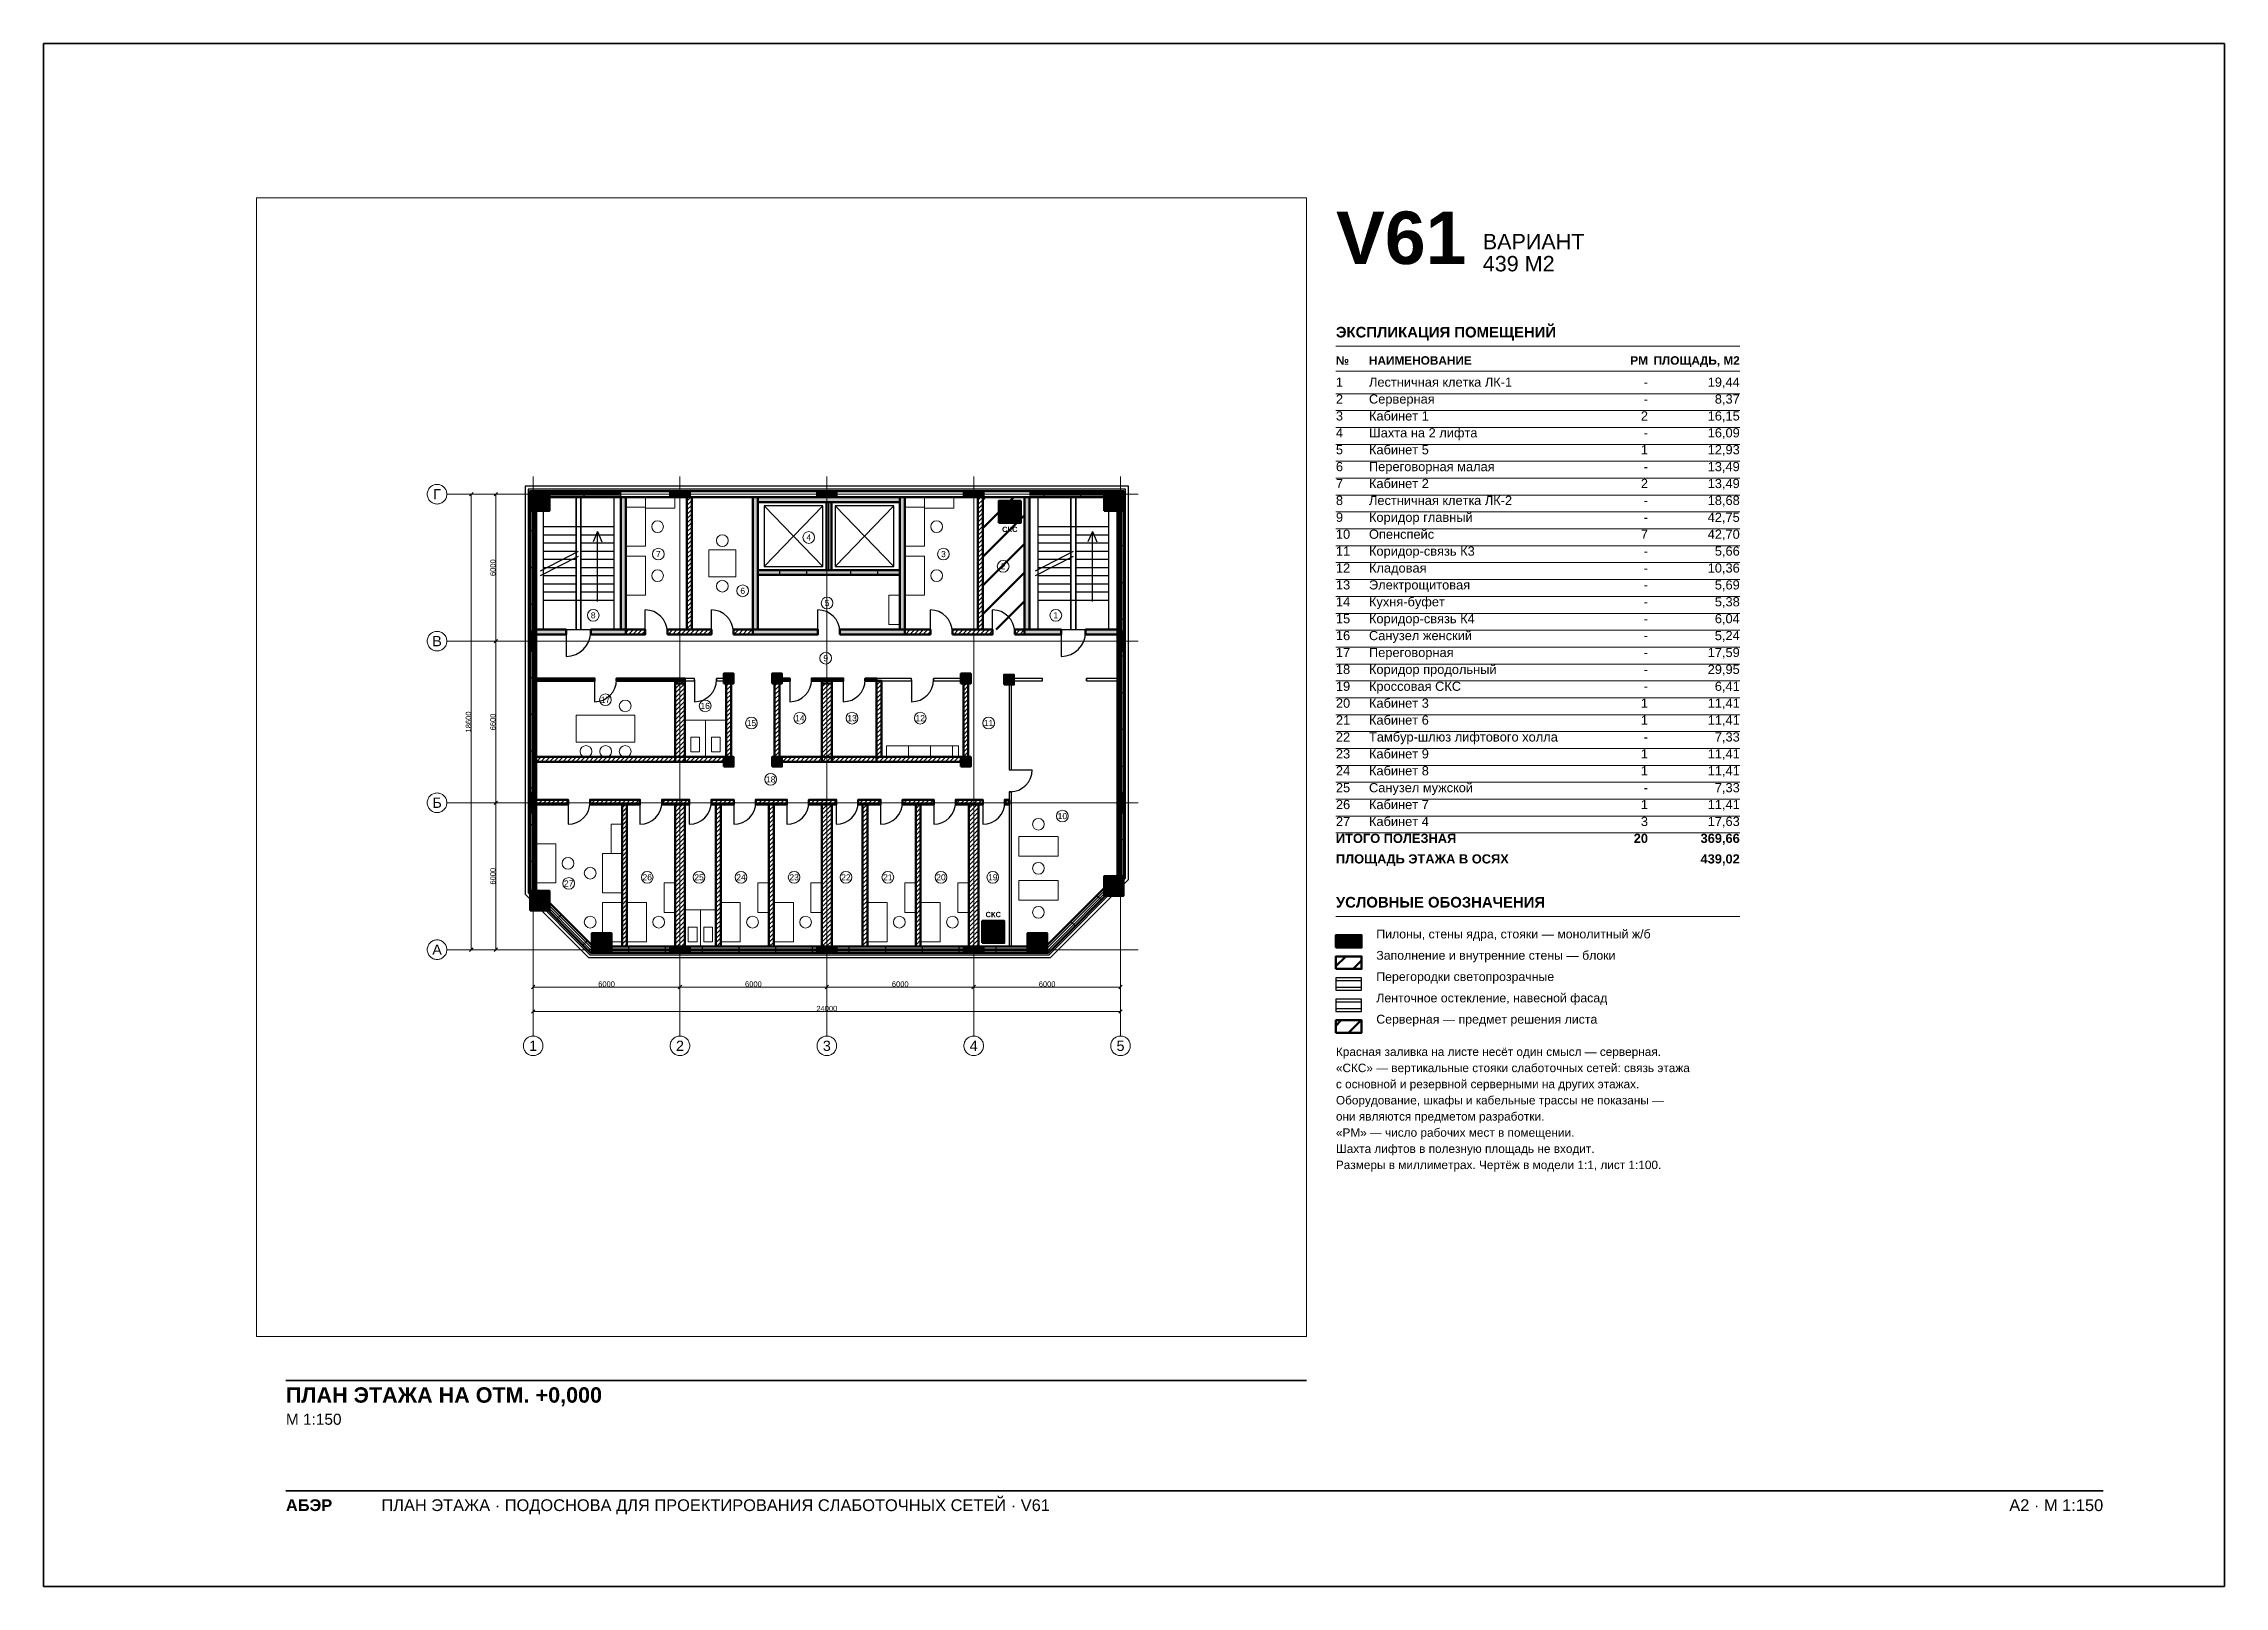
# Paper-space layout 'A2-1-100' of a CAD drawing. Header units: millimetres. Extents: x 0 to 594, y 0 to 420.
# The model-space entities are those that its viewports show. They can reach past a viewport. Long polylines and large blocks are cut down to what shows.
import ezdxf
from ezdxf.enums import TextEntityAlignment as Align

# ---------------------------------------------------------------- set-up
doc = ezdxf.new("R2010")
doc.units = ezdxf.units.MM
doc.linetypes.add('CENTER2', pattern=[2.541, 1.587, -0.318, 0.318, -0.318])
for name, color, linetype, lineweight in [('A-ANNO-LEGEND', 7, 'CONTINUOUS', 18), ('A-ANNO-NOTES', 8, 'CONTINUOUS', 13), ('A-ANNO-ROOM', 7, 'CONTINUOUS', 18), ('A-ANNO-TABLE', 7, 'CONTINUOUS', 18), ('A-DIMS', 8, 'CONTINUOUS', 13), ('A-DOOR', 3, 'CONTINUOUS', 25), ('A-ELEV', 7, 'CONTINUOUS', 25), ('A-FACADE-PANEL', 8, 'CONTINUOUS', 25), ('A-FURN', 8, 'CONTINUOUS', 18), ('A-GLAZ-RIBBON', 5, 'CONTINUOUS', 25), ('A-GRID', 8, 'CENTER2', 13), ('A-HATCH', 9, 'CONTINUOUS', 9), ('A-OUTLINE', 7, 'CONTINUOUS', 50), ('A-SANI', 8, 'CONTINUOUS', 18), ('A-STAIR', 7, 'CONTINUOUS', 25), ('A-TITLE', 7, 'CONTINUOUS', 35), ('A-VIEWPORT', 8, 'CONTINUOUS', 9), ('A-WALL-BLOCK', 9, 'CONTINUOUS', 50), ('A-WALL-GLASS', 4, 'CONTINUOUS', 25), ('A-WALL-RC', 7, 'CONTINUOUS', 50), ('E-SCS-RISER', 1, 'CONTINUOUS', 50), ('E-SERVER-ROOM', 1, 'CONTINUOUS', 50)]:
    doc.layers.add(name, color=color, linetype=linetype, lineweight=lineweight)
doc.styles.add('Arial', font='arial.ttf')
doc.styles.add('Arial-Bold', font='arialbd.ttf')
doc.styles.get("Standard").update_dxf_attribs({"font": 'arial.ttf'})

psp = doc.layouts.new('A2-1-100')

# ---------------------------------------------------------------- texts
at = {"layer": 'A-ANNO-LEGEND'}
for s, height, style, p in [('УСЛОВНЫЕ ОБОЗНАЧЕНИЯ', 2.9, 'Arial-Bold', (352, 184.8)), ('Пилоны, стены ядра, стояки — монолитный ж/б', 2.4, 'Arial', (363, 176.4)), ('Заполнение и внутренние стены — блоки', 2.4, 'Arial', (363, 170.6)), ('Перегородки светопрозрачные', 2.4, 'Arial', (363, 164.8)), ('Ленточное остекление, навесной фасад', 2.4, 'Arial', (363, 159)), ('Серверная — предмет решения листа', 2.4, 'Arial', (363, 153.2))]:
    psp.add_text(s, height=height, dxfattribs=dict(at, style=style)).set_placement(p)
at = {"layer": 'A-ANNO-NOTES', "style": 'Arial'}
for s, p in [('Красная заливка на листе несёт один смысл — серверная.', (352, 144.4)), ('«СКС» — вертикальные стояки слаботочных сетей: связь этажа', (352, 140)), ('с основной и резервной серверными на других этажах.', (352, 135.6)), ('Оборудование, шкафы и кабельные трассы не показаны —', (352, 131.2)), ('они являются предметом разработки.', (352, 126.8)), ('«РМ» — число рабочих мест в помещении.', (352, 122.4)), ('Шахта лифтов в полезную площадь не входит.', (352, 118)), ('Размеры в миллиметрах. Чертёж в модели 1:1, лист 1:100.', (352, 113.6))]:
    psp.add_text(s, height=2.3, dxfattribs=at).set_placement(p)
at = {"layer": 'A-ANNO-TABLE'}
for s, height, style, p in [('ЭКСПЛИКАЦИЯ ПОМЕЩЕНИЙ', 2.9, 'Arial-Bold', (352, 340)), ('№', 2.3, 'Arial-Bold', (352, 332.6)), ('НАИМЕНОВАНИЕ', 2.3, 'Arial-Bold', (361, 332.6)), ('1', 2.5, 'Arial', (352, 326.6)), ('Лестничная клетка ЛК-1', 2.5, 'Arial', (361, 326.6)), ('2', 2.5, 'Arial', (352, 322)), ('Серверная', 2.5, 'Arial', (361, 322)), ('4', 2.5, 'Arial', (352, 312.8)), ('3', 2.5, 'Arial', (352, 317.4)), ('Кабинет 1', 2.5, 'Arial', (361, 317.4)), ('Шахта на 2 лифта', 2.5, 'Arial', (361, 312.8)), ('5', 2.5, 'Arial', (352, 308.2)), ('Кабинет 5', 2.5, 'Arial', (361, 308.2)), ('6', 2.5, 'Arial', (352, 303.6)), ('Переговорная малая', 2.5, 'Arial', (361, 303.6)), ('7', 2.5, 'Arial', (352, 299)), ('Кабинет 2', 2.5, 'Arial', (361, 299)), ('8', 2.5, 'Arial', (352, 294.4)), ('9', 2.5, 'Arial', (352, 289.8)), ('Лестничная клетка ЛК-2', 2.5, 'Arial', (361, 294.4)), ('Коридор главный', 2.5, 'Arial', (361, 289.8)), ('10', 2.5, 'Arial', (352, 285.2)), ('Опенспейс', 2.5, 'Arial', (361, 285.2)), ('11', 2.5, 'Arial', (352, 280.6)), ('Коридор-связь К3', 2.5, 'Arial', (361, 280.6)), ('12', 2.5, 'Arial', (352, 276)), ('13', 2.5, 'Arial', (352, 271.4)), ('Электрощитовая', 2.5, 'Arial', (361, 271.4)), ('Кладовая', 2.5, 'Arial', (361, 276)), ('14', 2.5, 'Arial', (352, 266.8)), ('Кухня-буфет', 2.5, 'Arial', (361, 266.8)), ('15', 2.5, 'Arial', (352, 262.2)), ('Коридор-связь К4', 2.5, 'Arial', (361, 262.2)), ('16', 2.5, 'Arial', (352, 257.6)), ('17', 2.5, 'Arial', (352, 253)), ('Санузел женский', 2.5, 'Arial', (361, 257.6)), ('Переговорная', 2.5, 'Arial', (361, 253)), ('18', 2.5, 'Arial', (352, 248.4)), ('Коридор продольный', 2.5, 'Arial', (361, 248.4)), ('19', 2.5, 'Arial', (352, 243.8)), ('Кроссовая СКС', 2.5, 'Arial', (361, 243.8)), ('20', 2.5, 'Arial', (352, 239.2)), ('Кабинет 3', 2.5, 'Arial', (361, 239.2)), ('21', 2.5, 'Arial', (352, 234.6)), ('22', 2.5, 'Arial', (352, 230)), ('Тамбур-шлюз лифтового холла', 2.5, 'Arial', (361, 230)), ('Кабинет 6', 2.5, 'Arial', (361, 234.6)), ('23', 2.5, 'Arial', (352, 225.4)), ('Кабинет 9', 2.5, 'Arial', (361, 225.4)), ('24', 2.5, 'Arial', (352, 220.8)), ('Кабинет 8', 2.5, 'Arial', (361, 220.8)), ('25', 2.5, 'Arial', (352, 216.2)), ('26', 2.5, 'Arial', (352, 211.6)), ('Санузел мужской', 2.5, 'Arial', (361, 216.2)), ('Кабинет 7', 2.5, 'Arial', (361, 211.6)), ('27', 2.5, 'Arial', (352, 207)), ('Кабинет 4', 2.5, 'Arial', (361, 207)), ('ИТОГО ПОЛЕЗНАЯ', 2.5, 'Arial-Bold', (352, 202.4)), ('ПЛОЩАДЬ ЭТАЖА В ОСЯХ', 2.5, 'Arial-Bold', (352, 196.8))]:
    psp.add_text(s, height=height, dxfattribs=dict(at, style=style)).set_placement(p)
for s, height, style, p in [('РМ', 2.3, 'Arial-Bold', (437, 332.6)), ('ПЛОЩАДЬ, М2', 2.3, 'Arial-Bold', (462, 332.6)), ('-', 2.5, 'Arial', (437, 326.6)), ('19,44', 2.5, 'Arial', (462, 326.6)), ('-', 2.5, 'Arial', (437, 322)), ('8,37', 2.5, 'Arial', (462, 322)), ('2', 2.5, 'Arial', (437, 317.4)), ('16,15', 2.5, 'Arial', (462, 317.4)), ('16,09', 2.5, 'Arial', (462, 312.8)), ('1', 2.5, 'Arial', (437, 308.2)), ('-', 2.5, 'Arial', (437, 312.8)), ('12,93', 2.5, 'Arial', (462, 308.2)), ('-', 2.5, 'Arial', (437, 303.6)), ('13,49', 2.5, 'Arial', (462, 303.6)), ('2', 2.5, 'Arial', (437, 299)), ('13,49', 2.5, 'Arial', (462, 299)), ('-', 2.5, 'Arial', (437, 294.4)), ('42,75', 2.5, 'Arial', (462, 289.8)), ('18,68', 2.5, 'Arial', (462, 294.4)), ('7', 2.5, 'Arial', (437, 285.2)), ('-', 2.5, 'Arial', (437, 289.8)), ('42,70', 2.5, 'Arial', (462, 285.2)), ('-', 2.5, 'Arial', (437, 280.6)), ('5,66', 2.5, 'Arial', (462, 280.6)), ('-', 2.5, 'Arial', (437, 276)), ('10,36', 2.5, 'Arial', (462, 276)), ('5,69', 2.5, 'Arial', (462, 271.4)), ('-', 2.5, 'Arial', (437, 271.4)), ('-', 2.5, 'Arial', (437, 266.8)), ('5,38', 2.5, 'Arial', (462, 266.8)), ('-', 2.5, 'Arial', (437, 262.2)), ('6,04', 2.5, 'Arial', (462, 262.2)), ('-', 2.5, 'Arial', (437, 257.6)), ('17,59', 2.5, 'Arial', (462, 253)), ('5,24', 2.5, 'Arial', (462, 257.6)), ('-', 2.5, 'Arial', (437, 253)), ('-', 2.5, 'Arial', (437, 248.4)), ('29,95', 2.5, 'Arial', (462, 248.4)), ('-', 2.5, 'Arial', (437, 243.8)), ('6,41', 2.5, 'Arial', (462, 243.8)), ('1', 2.5, 'Arial', (437, 239.2)), ('11,41', 2.5, 'Arial', (462, 239.2)), ('1', 2.5, 'Arial', (437, 234.6)), ('11,41', 2.5, 'Arial', (462, 234.6)), ('7,33', 2.5, 'Arial', (462, 230)), ('1', 2.5, 'Arial', (437, 225.4)), ('-', 2.5, 'Arial', (437, 230)), ('11,41', 2.5, 'Arial', (462, 225.4)), ('1', 2.5, 'Arial', (437, 220.8)), ('11,41', 2.5, 'Arial', (462, 220.8)), ('1', 2.5, 'Arial', (437, 211.6)), ('-', 2.5, 'Arial', (437, 216.2)), ('11,41', 2.5, 'Arial', (462, 211.6)), ('7,33', 2.5, 'Arial', (462, 216.2)), ('3', 2.5, 'Arial', (437, 207)), ('17,63', 2.5, 'Arial', (462, 207)), ('20', 2.5, 'Arial-Bold', (437, 202.4)), ('369,66', 2.5, 'Arial-Bold', (462, 202.4)), ('439,02', 2.5, 'Arial-Bold', (462, 196.8))]:
    psp.add_text(s, height=height, dxfattribs=dict(at, style=style)).set_placement(p, align=Align.RIGHT)
at = {"layer": 'A-TITLE'}
for s, height, style, p in [('V61', 14.3, 'Arial-Bold', (352, 360)), ('ВАРИАНТ', 4.2, 'Arial', (392, 364)), ('439 М2', 4.2, 'Arial', (392, 358)), ('ПЛАН ЭТАЖА НА ОТМ. +0,000', 4.2, 'Arial-Bold', (66, 50)), ('М 1:150', 3, 'Arial', (66, 44)), ('ПЛАН ЭТАЖА · ПОДОСНОВА ДЛЯ ПРОЕКТИРОВАНИЯ СЛАБОТОЧНЫХ СЕТЕЙ · V61', 3.2, 'Arial', (92, 20.5)), ('АБЭР', 3.2, 'Arial-Bold', (66, 20.5))]:
    psp.add_text(s, height=height, dxfattribs=dict(at, style=style)).set_placement(p)
at = {"layer": 'A-TITLE', "style": 'Arial'}
psp.add_text('A2 · М 1:150', height=3.2, dxfattribs=at).set_placement((561, 20.5), align=Align.RIGHT)

msp = doc.modelspace()

# ---------------------------------------------------------------- texts
at = {"layer": 'A-ANNO-ROOM'}
for s, p in [('4', (11262, 16833)), ('7', (5115, 16155)), ('3', (16765, 16155)), ('2', (19205, 15655)), ('6', (8563, 14655)), ('5', (12012, 14155)), ('8', (2455, 13655)), ('1', (21355, 13655)), ('9', (11955, 11905)), ('17', (2955, 10205)), ('16', (7030, 9955)), ('15', (8920, 9255)), ('14', (10896, 9455)), ('13', (13030, 9455)), ('12', (15816, 9455)), ('11', (18609, 9255)), ('18', (9705, 6955)), ('10', (21625, 5455)), ('27', (1455, 2705)), ('26', (4662, 2955)), ('25', (6780, 2955)), ('24', (8494, 2955)), ('23', (10662, 2955)), ('22', (12780, 2955)), ('21', (14494, 2955)), ('20', (16662, 2955)), ('19', (18780, 2955))]:
    msp.add_text(s, height=250, dxfattribs=at).set_placement(p, align=Align.MIDDLE_CENTER)
at = {"layer": 'A-DIMS'}
for s, p in [('6000', (-1645, 15600)), ('18600', (-2645, 9300)), ('6600', (-1645, 9300)), ('6000', (-1645, 3000))]:
    msp.add_text(s, height=220, rotation=90, dxfattribs=at).set_placement(p, align=Align.MIDDLE_CENTER)
for s, p in [('6000', (3000, -1405)), ('6000', (9000, -1405)), ('6000', (15000, -1405)), ('6000', (21000, -1405)), ('24000', (12000, -2405))]:
    msp.add_text(s, height=220, dxfattribs=at).set_placement(p, align=Align.MIDDLE_CENTER)
at = {"layer": 'A-GRID'}
for s, p in [('Г', (-3925, 18600)), ('В', (-3925, 12600)), ('Б', (-3925, 6000)), ('А', (-3925, 0)), ('1', (0, -3925)), ('2', (6000, -3925)), ('3', (12000, -3925)), ('4', (18000, -3925)), ('5', (24000, -3925))]:
    msp.add_text(s, height=420, dxfattribs=at).set_placement(p, align=Align.MIDDLE_CENTER)
at = {"layer": 'E-SCS-RISER', "style": 'Arial-Bold'}
for p in [(19475, 17165), (18800, 1435)]:
    msp.add_text('СКС', height=220, dxfattribs=at).set_placement(p, align=Align.MIDDLE_CENTER)

# ---------------------------------------------------------------- hatches: boundary and pattern name
at = {"layer": 'A-HATCH'}
h = msp.add_hatch(dxfattribs=at)
h.set_pattern_fill('ANSI31', scale=40)
h.paths.add_polyline_path([(6283, 13075), (6483, 13075), (6483, 18475), (6483, 18475), (6283, 18475), (6283, 18475)])
h = msp.add_hatch(dxfattribs=at)
h.set_pattern_fill('ANSI31', scale=40)
h.paths.add_polyline_path([(18175, 13075), (18375, 13075), (18375, 18475), (18375, 18475), (18175, 18475), (18175, 18475)])
h = msp.add_hatch(dxfattribs=at)
h.set_pattern_fill('ANSI31', scale=40)
h.paths.add_polyline_path([(3785, 12875), (4584, 12875), (4584, 13075), (3785, 13075)])
h = msp.add_hatch(dxfattribs=at)
h.set_pattern_fill('ANSI31', scale=40)
h.paths.add_polyline_path([(5484, 12875), (7282, 12875), (7282, 13075), (5484, 13075)])
h = msp.add_hatch(dxfattribs=at)
h.set_pattern_fill('ANSI31', scale=40)
h.paths.add_polyline_path([(8182, 12875), (8982, 12875), (8982, 13075), (8182, 13075)])
h = msp.add_hatch(dxfattribs=at)
h.set_pattern_fill('ANSI31', scale=40)
h.paths.add_polyline_path([(15185, 12875), (16230, 12875), (16230, 13075), (15185, 13075)])
h = msp.add_hatch(dxfattribs=at)
h.set_pattern_fill('ANSI31', scale=40)
h.paths.add_polyline_path([(17130, 12875), (18775, 12875), (18775, 13075), (17130, 13075)])
h = msp.add_hatch(dxfattribs=at)
h.set_pattern_fill('ANSI31', scale=40)
h.paths.add_polyline_path([(19675, 12875), (20075, 12875), (20075, 13075), (19675, 13075)])
h = msp.add_hatch(dxfattribs=at)
h.set_pattern_fill('ANSI31', scale=40)
h.paths.add_polyline_path([(125, 10975), (125, 10975), (2512, 10975), (2512, 11075), (125, 11075), (125, 11075)])
h = msp.add_hatch(dxfattribs=at)
h.set_pattern_fill('ANSI31', scale=40)
h.paths.add_polyline_path([(3412, 10975), (5800, 10975), (5800, 11075), (3412, 11075)])
h = msp.add_hatch(dxfattribs=at)
h.set_pattern_fill('ANSI31', scale=40)
h.paths.add_polyline_path([(5800, 10875), (6200, 10875), (6200, 11075), (5800, 11075)])
h = msp.add_hatch(dxfattribs=at)
h.set_pattern_fill('ANSI31', scale=40)
h.paths.add_polyline_path([(5800, 7875), (6200, 7875), (6200, 10975), (5800, 10975)])
h = msp.add_hatch(dxfattribs=at)
h.set_pattern_fill('ANSI31', scale=40)
h.paths.add_polyline_path([(7890, 7675), (8090, 7675), (8090, 11075), (7890, 11075)])
h = msp.add_hatch(dxfattribs=at)
h.set_pattern_fill('ANSI31', scale=40)
h.paths.add_polyline_path([(9866, 7675), (10066, 7675), (10066, 11075), (9866, 11075)])
h = msp.add_hatch(dxfattribs=at)
h.set_pattern_fill('ANSI31', scale=40)
h.paths.add_polyline_path([(10066, 10975), (10483, 10975), (10483, 11075), (10066, 11075)])
h = msp.add_hatch(dxfattribs=at)
h.set_pattern_fill('ANSI31', scale=40)
h.paths.add_polyline_path([(11383, 10975), (11800, 10975), (11800, 11075), (11383, 11075)])
h = msp.add_hatch(dxfattribs=at)
h.set_pattern_fill('ANSI31', scale=40)
h.paths.add_polyline_path([(11800, 10875), (12200, 10875), (12200, 11075), (11800, 11075)])
h = msp.add_hatch(dxfattribs=at)
h.set_pattern_fill('ANSI31', scale=40)
h.paths.add_polyline_path([(11800, 7875), (12200, 7875), (12200, 10975), (11800, 10975)])
h = msp.add_hatch(dxfattribs=at)
h.set_pattern_fill('ANSI31', scale=40)
h.paths.add_polyline_path([(12200, 10975), (12668, 10975), (12668, 11075), (12200, 11075)])
h = msp.add_hatch(dxfattribs=at)
h.set_pattern_fill('ANSI31', scale=40)
h.paths.add_polyline_path([(13568, 10975), (14036, 10975), (14036, 11075), (13568, 11075)])
h = msp.add_hatch(dxfattribs=at)
h.set_pattern_fill('ANSI31', scale=40)
h.paths.add_polyline_path([(14036, 7875), (14236, 7875), (14236, 10975), (14036, 10975)])
h = msp.add_hatch(dxfattribs=at)
h.set_pattern_fill('ANSI31', scale=40)
h.paths.add_polyline_path([(17579, 7675), (17779, 7675), (17779, 11075), (17579, 11075)])
h = msp.add_hatch(dxfattribs=at)
h.set_pattern_fill('ANSI31', scale=40)
h.paths.add_polyline_path([(19445, 10975), (19545, 10975), (19545, 11075), (19445, 11075)])
h = msp.add_hatch(dxfattribs=at)
h.set_pattern_fill('ANSI31', scale=40)
h.paths.add_polyline_path([(125, 7675), (125, 7675), (5800, 7675), (5800, 7875), (125, 7875), (125, 7875)])
h = msp.add_hatch(dxfattribs=at)
h.set_pattern_fill('ANSI31', scale=40)
h.paths.add_polyline_path([(5800, 7675), (6200, 7675), (6200, 7875), (5800, 7875)])
h = msp.add_hatch(dxfattribs=at)
h.set_pattern_fill('ANSI31', scale=40)
h.paths.add_polyline_path([(6200, 7675), (7890, 7675), (7890, 7875), (6200, 7875)])
h = msp.add_hatch(dxfattribs=at)
h.set_pattern_fill('ANSI31', scale=40)
h.paths.add_polyline_path([(10066, 7675), (11800, 7675), (11800, 7875), (10066, 7875)])
h = msp.add_hatch(dxfattribs=at)
h.set_pattern_fill('ANSI31', scale=40)
h.paths.add_polyline_path([(11800, 7675), (12200, 7675), (12200, 7875), (11800, 7875)])
h = msp.add_hatch(dxfattribs=at)
h.set_pattern_fill('ANSI31', scale=40)
h.paths.add_polyline_path([(12200, 7675), (14036, 7675), (14036, 7875), (12200, 7875)])
h = msp.add_hatch(dxfattribs=at)
h.set_pattern_fill('ANSI31', scale=40)
h.paths.add_polyline_path([(14036, 7675), (17579, 7675), (17579, 7875), (14036, 7875)])
h = msp.add_hatch(dxfattribs=at)
h.set_pattern_fill('ANSI31', scale=40)
h.paths.add_polyline_path([(125, 5925), (125, 5925), (1428, 5925), (1428, 6125), (125, 6125), (125, 6125)])
h = msp.add_hatch(dxfattribs=at)
h.set_pattern_fill('ANSI31', scale=40)
h.paths.add_polyline_path([(2328, 5925), (4366, 5925), (4366, 6125), (2328, 6125)])
h = msp.add_hatch(dxfattribs=at)
h.set_pattern_fill('ANSI31', scale=40)
h.paths.add_polyline_path([(3632, 125), (3832, 125), (3832, 125), (3832, 5925), (3632, 5925), (3632, 125)])
h = msp.add_hatch(dxfattribs=at)
h.set_pattern_fill('ANSI31', scale=40)
h.paths.add_polyline_path([(5266, 5925), (6382, 5925), (6382, 6125), (5266, 6125)])
h = msp.add_hatch(dxfattribs=at)
h.set_pattern_fill('ANSI31', scale=40)
h.paths.add_polyline_path([(5800, 125), (6200, 125), (6200, 125), (6200, 5925), (5800, 5925), (5800, 125)])
h = msp.add_hatch(dxfattribs=at)
h.set_pattern_fill('ANSI31', scale=40)
h.paths.add_polyline_path([(7282, 5925), (8198, 5925), (8198, 6125), (7282, 6125)])
h = msp.add_hatch(dxfattribs=at)
h.set_pattern_fill('ANSI31', scale=40)
h.paths.add_polyline_path([(7464, 125), (7664, 125), (7664, 125), (7664, 5925), (7464, 5925), (7464, 125)])
h = msp.add_hatch(dxfattribs=at)
h.set_pattern_fill('ANSI31', scale=40)
h.paths.add_polyline_path([(9098, 5925), (10366, 5925), (10366, 6125), (9098, 6125)])
h = msp.add_hatch(dxfattribs=at)
h.set_pattern_fill('ANSI31', scale=40)
h.paths.add_polyline_path([(9632, 125), (9832, 125), (9832, 125), (9832, 5925), (9632, 5925), (9632, 125)])
h = msp.add_hatch(dxfattribs=at)
h.set_pattern_fill('ANSI31', scale=40)
h.paths.add_polyline_path([(11266, 5925), (12382, 5925), (12382, 6125), (11266, 6125)])
h = msp.add_hatch(dxfattribs=at)
h.set_pattern_fill('ANSI31', scale=40)
h.paths.add_polyline_path([(11800, 125), (12200, 125), (12200, 125), (12200, 5925), (11800, 5925), (11800, 125)])
h = msp.add_hatch(dxfattribs=at)
h.set_pattern_fill('ANSI31', scale=40)
h.paths.add_polyline_path([(13282, 5925), (14198, 5925), (14198, 6125), (13282, 6125)])
h = msp.add_hatch(dxfattribs=at)
h.set_pattern_fill('ANSI31', scale=40)
h.paths.add_polyline_path([(13464, 125), (13664, 125), (13664, 125), (13664, 5925), (13464, 5925), (13464, 125)])
h = msp.add_hatch(dxfattribs=at)
h.set_pattern_fill('ANSI31', scale=40)
h.paths.add_polyline_path([(15098, 5925), (16366, 5925), (16366, 6125), (15098, 6125)])
h = msp.add_hatch(dxfattribs=at)
h.set_pattern_fill('ANSI31', scale=40)
h.paths.add_polyline_path([(15632, 125), (15832, 125), (15832, 125), (15832, 5925), (15632, 5925), (15632, 125)])
h = msp.add_hatch(dxfattribs=at)
h.set_pattern_fill('ANSI31', scale=40)
h.paths.add_polyline_path([(17266, 5925), (18372, 5925), (18372, 6125), (17266, 6125)])
h = msp.add_hatch(dxfattribs=at)
h.set_pattern_fill('ANSI31', scale=40)
h.paths.add_polyline_path([(17800, 125), (18200, 125), (18200, 125), (18200, 5925), (17800, 5925), (17800, 125)])
h = msp.add_hatch(dxfattribs=at)
h.set_pattern_fill('ANSI31', scale=40)
h.paths.add_polyline_path([(19272, 5925), (19445, 5925), (19445, 6125), (19272, 6125)])
at = {"layer": 'A-WALL-RC'}
h = msp.add_hatch(color=7, dxfattribs=at)
h.dxf.hatch_style = 1
h.paths.add_polyline_path([(-125, 17925), (675, 17925), (675, 18725), (-125, 18725)])
h = msp.add_hatch(color=7, dxfattribs=at)
h.dxf.hatch_style = 1
h.paths.add_polyline_path([(5600, 18475), (6400, 18475), (6400, 18725), (5600, 18725)])
h = msp.add_hatch(color=7, dxfattribs=at)
h.dxf.hatch_style = 1
h.paths.add_polyline_path([(11600, 18475), (12400, 18475), (12400, 18725), (11600, 18725)])
h = msp.add_hatch(color=7, dxfattribs=at)
h.dxf.hatch_style = 1
h.paths.add_polyline_path([(17600, 18475), (18400, 18475), (18400, 18725), (17600, 18725)])
h = msp.add_hatch(color=7, dxfattribs=at)
h.dxf.hatch_style = 1
h.paths.add_polyline_path([(23325, 17925), (24125, 17925), (24125, 18725), (23325, 18725)])
h = msp.add_hatch(color=7, dxfattribs=at)
h.dxf.hatch_style = 1
h.paths.add_polyline_path([(3585, 13075), (3785, 13075), (3785, 18475), (3785, 18475), (3585, 18475), (3585, 18475)])
h = msp.add_hatch(color=7, dxfattribs=at)
h.dxf.hatch_style = 1
h.paths.add_polyline_path([(8982, 13075), (9182, 13075), (9182, 18475), (9182, 18475), (8982, 18475), (8982, 18475)])
h = msp.add_hatch(color=7, dxfattribs=at)
h.dxf.hatch_style = 1
h.paths.add_polyline_path([(9182, 18275), (14985, 18275), (14985, 18475), (14985, 18475), (9182, 18475), (9182, 18475)])
h = msp.add_hatch(color=7, dxfattribs=at)
h.dxf.hatch_style = 1
h.paths.add_polyline_path([(11984, 15503), (12184, 15503), (12184, 18275), (11984, 18275)])
h = msp.add_hatch(color=7, dxfattribs=at)
h.dxf.hatch_style = 1
h.paths.add_polyline_path([(14985, 13075), (15185, 13075), (15185, 18475), (15185, 18475), (14985, 18475), (14985, 18475)])
h = msp.add_hatch(color=7, dxfattribs=at)
h.dxf.hatch_style = 1
h.paths.add_polyline_path([(20075, 13075), (20275, 13075), (20275, 18475), (20275, 18475), (20075, 18475), (20075, 18475)])
h = msp.add_hatch(color=7, dxfattribs=at)
h.dxf.hatch_style = 1
h.paths.add_polyline_path([(9182, 15303), (14985, 15303), (14985, 15503), (9182, 15503)])
h = msp.add_hatch(color=7, dxfattribs=at)
h.dxf.hatch_style = 1
h.paths.add_polyline_path([(-125, 12200), (125, 12200), (125, 13000), (-125, 13000)])
h = msp.add_hatch(color=7, dxfattribs=at)
h.dxf.hatch_style = 1
h.paths.add_polyline_path([(125, 12875), (125, 12875), (1355, 12875), (1355, 13075), (125, 13075), (125, 13075)])
h = msp.add_hatch(color=7, dxfattribs=at)
h.dxf.hatch_style = 1
h.paths.add_polyline_path([(2355, 12875), (3785, 12875), (3785, 13075), (2355, 13075)])
h = msp.add_hatch(color=7, dxfattribs=at)
h.dxf.hatch_style = 1
h.paths.add_polyline_path([(8982, 12875), (11634, 12875), (11634, 13075), (8982, 13075)])
h = msp.add_hatch(color=7, dxfattribs=at)
h.dxf.hatch_style = 1
h.paths.add_polyline_path([(12534, 12875), (15185, 12875), (15185, 13075), (12534, 13075)])
h = msp.add_hatch(color=7, dxfattribs=at)
h.dxf.hatch_style = 1
h.paths.add_polyline_path([(20075, 12875), (21575, 12875), (21575, 13075), (20075, 13075)])
h = msp.add_hatch(color=7, dxfattribs=at)
h.dxf.hatch_style = 1
h.paths.add_polyline_path([(22575, 12875), (23875, 12875), (23875, 12875), (23875, 13075), (23875, 13075), (22575, 13075)])
h = msp.add_hatch(color=7, dxfattribs=at)
h.dxf.hatch_style = 1
h.paths.add_polyline_path([(23875, 12200), (24125, 12200), (24125, 13000), (23875, 13000)])
h = msp.add_hatch(color=7, dxfattribs=at)
h.dxf.hatch_style = 1
h.paths.add_polyline_path([(7790, 10875), (8190, 10875), (8190, 11275), (7790, 11275)])
h = msp.add_hatch(color=7, dxfattribs=at)
h.dxf.hatch_style = 1
h.paths.add_polyline_path([(9766, 10875), (10166, 10875), (10166, 11275), (9766, 11275)])
h = msp.add_hatch(color=7, dxfattribs=at)
h.dxf.hatch_style = 1
h.paths.add_polyline_path([(17479, 10875), (17879, 10875), (17879, 11275), (17479, 11275)])
h = msp.add_hatch(color=7, dxfattribs=at)
h.dxf.hatch_style = 1
h.paths.add_polyline_path([(19245, 10825), (19645, 10825), (19645, 11225), (19245, 11225)])
h = msp.add_hatch(color=7, dxfattribs=at)
h.dxf.hatch_style = 1
h.paths.add_polyline_path([(7790, 7475), (8190, 7475), (8190, 7875), (7790, 7875)])
h = msp.add_hatch(color=7, dxfattribs=at)
h.dxf.hatch_style = 1
h.paths.add_polyline_path([(9766, 7475), (10166, 7475), (10166, 7875), (9766, 7875)])
h = msp.add_hatch(color=7, dxfattribs=at)
h.dxf.hatch_style = 1
h.paths.add_polyline_path([(17479, 7475), (17879, 7475), (17879, 7875), (17479, 7875)])
h = msp.add_hatch(color=7, dxfattribs=at)
h.dxf.hatch_style = 1
h.paths.add_polyline_path([(-125, 5600), (125, 5600), (125, 6400), (-125, 6400)])
h = msp.add_hatch(color=7, dxfattribs=at)
h.dxf.hatch_style = 1
h.paths.add_polyline_path([(23875, 5600), (24125, 5600), (24125, 6400), (23875, 6400)])
h = msp.add_hatch(color=7, dxfattribs=at)
h.dxf.hatch_style = 1
h.paths.add_polyline_path([(23325, 2200), (24125, 2200), (24125, 3000), (23325, 3000)])
h = msp.add_hatch(color=7, dxfattribs=at)
h.dxf.hatch_style = 1
h.paths.add_polyline_path([(-125, 1600), (675, 1600), (675, 2400), (-125, 2400)])
h = msp.add_hatch(color=7, dxfattribs=at)
h.dxf.hatch_style = 1
h.paths.add_polyline_path([(2400, -125), (3200, -125), (3200, 675), (2400, 675)])
h = msp.add_hatch(color=7, dxfattribs=at)
h.dxf.hatch_style = 1
h.paths.add_polyline_path([(5600, -125), (6400, -125), (6400, 125), (5600, 125)])
h = msp.add_hatch(color=7, dxfattribs=at)
h.dxf.hatch_style = 1
h.paths.add_polyline_path([(11600, -125), (12400, -125), (12400, 125), (11600, 125)])
h = msp.add_hatch(color=7, dxfattribs=at)
h.dxf.hatch_style = 1
h.paths.add_polyline_path([(17600, -125), (18400, -125), (18400, 125), (17600, 125)])
h = msp.add_hatch(color=7, dxfattribs=at)
h.dxf.hatch_style = 1
h.paths.add_polyline_path([(20200, -125), (21000, -125), (21000, 675), (20200, 675)])
at = {"layer": 'E-SCS-RISER'}
h = msp.add_hatch(color=7, dxfattribs=at)
h.dxf.hatch_style = 1
h.paths.add_polyline_path([(19025, 17425), (19925, 17425), (19925, 18325), (19025, 18325)])
h = msp.add_hatch(color=7, dxfattribs=at)
h.dxf.hatch_style = 1
h.paths.add_polyline_path([(18350, 275), (19250, 275), (19250, 1175), (18350, 1175)])
at = {"layer": 'E-SERVER-ROOM'}
h = msp.add_hatch(dxfattribs=at)
h.set_pattern_fill('ANSI31', scale=260)
h.paths.add_polyline_path([(18375, 13075), (20075, 13075), (20075, 18475), (18375, 18475)])

# ---------------------------------------------------------------- linework, layer by layer
at = {"layer": 'A-ANNO-ROOM'}
for centre in [(11262, 16833), (5115, 16155), (16765, 16155), (19205, 15655), (8563, 14655), (12012, 14155), (2455, 13655), (21355, 13655), (11955, 11905), (2955, 10205), (7030, 9955), (8920, 9255), (10896, 9455), (13030, 9455), (15816, 9455), (18609, 9255), (9705, 6955), (21625, 5455), (1455, 2705), (4662, 2955), (6780, 2955), (8494, 2955), (10662, 2955), (12780, 2955), (14494, 2955), (16662, 2955), (18780, 2955)]:
    msp.add_circle(centre, 240, dxfattribs=at)
at = {"layer": 'A-DIMS'}
for p, q in [((-2596, 18529), (-2454, 18671)), ((-2525, 0), (-2525, 18600)), ((-1596, 18529), (-1454, 18671)), ((-1525, 12600), (-1525, 18600)), ((-1596, 12529), (-1454, 12671)), ((-1596, 12529), (-1454, 12671)), ((-1525, 6000), (-1525, 12600)), ((-1596, 5929), (-1454, 6071)), ((-1596, 5929), (-1454, 6071)), ((-1525, 0), (-1525, 6000)), ((-2596, -71), (-2454, 71)), ((-1596, -71), (-1454, 71)), ((-71, -1596), (71, -1454)), ((0, -1525), (6000, -1525)), ((5929, -1596), (6071, -1454)), ((5929, -1596), (6071, -1454)), ((6000, -1525), (12000, -1525)), ((11929, -1596), (12071, -1454)), ((11929, -1596), (12071, -1454)), ((12000, -1525), (18000, -1525)), ((17929, -1596), (18071, -1454)), ((17929, -1596), (18071, -1454)), ((18000, -1525), (24000, -1525)), ((23929, -1596), (24071, -1454)), ((-71, -2596), (71, -2454)), ((0, -2525), (24000, -2525)), ((23929, -2596), (24071, -2454))]:
    msp.add_line(p, q, dxfattribs=at)
at = {"layer": 'A-DOOR'}
for p, q in [((10083, 15303), (10083, 15503)), ((11183, 15303), (11183, 15503)), ((12984, 15303), (12984, 15503)), ((14084, 15303), (14084, 15503)), ((4584, 12975), (4584, 13875)), ((7282, 12975), (7282, 13875)), ((11634, 12975), (11634, 13875)), ((16230, 12975), (16230, 13875)), ((18775, 12975), (18775, 13875)), ((1355, 12875), (1355, 13075)), ((1355, 12975), (1355, 11975)), ((2355, 12875), (2355, 13075)), ((4584, 12875), (4584, 13075)), ((5484, 12875), (5484, 13075)), ((7282, 12875), (7282, 13075)), ((8182, 12875), (8182, 13075)), ((11634, 12875), (11634, 13075)), ((12534, 12875), (12534, 13075)), ((16230, 12875), (16230, 13075)), ((17130, 12875), (17130, 13075)), ((18775, 12875), (18775, 13075)), ((19675, 12875), (19675, 13075)), ((21575, 12875), (21575, 13075)), ((21575, 12975), (21575, 11975)), ((22575, 12875), (22575, 13075)), ((2512, 10975), (2512, 11075)), ((2512, 11025), (2512, 10125)), ((3412, 10975), (3412, 11075)), ((6595, 10975), (6595, 11075)), ((6595, 11025), (6595, 10125)), ((7495, 10975), (7495, 11075)), ((10483, 10975), (10483, 11075)), ((10483, 11025), (10483, 10125)), ((11383, 10975), (11383, 11075)), ((12668, 10975), (12668, 11075)), ((12668, 11025), (12668, 10125)), ((13568, 10975), (13568, 11075)), ((15458, 10975), (15458, 11075)), ((15458, 11025), (15458, 10125)), ((16358, 10975), (16358, 11075)), ((20810, 10975), (20810, 11075)), ((22610, 10975), (22610, 11075)), ((19445, 7350), (19545, 7350)), ((19495, 7350), (20395, 7350)), ((19445, 6450), (19545, 6450)), ((1428, 5925), (1428, 6125)), ((1428, 6025), (1428, 5125)), ((2328, 5925), (2328, 6125)), ((4366, 5925), (4366, 6125)), ((4366, 6025), (4366, 5125)), ((5266, 5925), (5266, 6125)), ((6382, 5925), (6382, 6125)), ((6382, 6025), (6382, 5125)), ((7282, 5925), (7282, 6125)), ((8198, 5925), (8198, 6125)), ((8198, 6025), (8198, 5125)), ((9098, 5925), (9098, 6125)), ((10366, 5925), (10366, 6125)), ((10366, 6025), (10366, 5125)), ((11266, 5925), (11266, 6125)), ((12382, 5925), (12382, 6125)), ((12382, 6025), (12382, 5125)), ((13282, 5925), (13282, 6125)), ((14198, 5925), (14198, 6125)), ((14198, 6025), (14198, 5125)), ((15098, 5925), (15098, 6125)), ((16366, 5925), (16366, 6125)), ((16366, 6025), (16366, 5125)), ((17266, 5925), (17266, 6125)), ((18372, 5925), (18372, 6125)), ((18372, 6025), (18372, 5125)), ((19272, 5925), (19272, 6125))]:
    msp.add_line(p, q, dxfattribs=at)
for centre, radius, start, end in [((4584, 12975), 900, 0, 90), ((7282, 12975), 900, 0, 90), ((11634, 12975), 900, 0, 90), ((16230, 12975), 900, 0, 90), ((18775, 12975), 900, 0, 90), ((1355, 12975), 1000, -90, 0), ((21575, 12975), 1000, -90, 0), ((2512, 11025), 900, -90, 0), ((6595, 11025), 900, -90, 0), ((10483, 11025), 900, -90, 0), ((12668, 11025), 900, -90, 0), ((15458, 11025), 900, -90, 0), ((19495, 7350), 900, -90, 0), ((1428, 6025), 900, -90, 0), ((4366, 6025), 900, -90, 0), ((6382, 6025), 900, -90, 0), ((8198, 6025), 900, -90, 0), ((10366, 6025), 900, -90, 0), ((12382, 6025), 900, -90, 0), ((14198, 6025), 900, -90, 0), ((16366, 6025), 900, -90, 0), ((18372, 6025), 900, -90, 0)]:
    msp.add_arc(centre, radius, start, end, dxfattribs=at)
at = {"layer": 'A-ELEV'}
for p, q in [((9433, 15653), (11833, 18125)), ((9433, 18125), (11833, 15653)), ((12084, 15503), (12084, 18275)), ((12334, 15653), (14734, 18125)), ((12334, 18125), (14734, 15653))]:
    msp.add_line(p, q, dxfattribs=at)
for points in [[(9433, 15653), (11833, 15653), (11833, 18125), (9433, 18125)], [(12334, 15653), (14734, 15653), (14734, 18125), (12334, 18125)]]:
    msp.add_lwpolyline(points, close=True, dxfattribs=at)
at = {"layer": 'A-FACADE-PANEL'}
for points in [[(24325, 2865), (24325, 18925), (-325, 18925), (-325, 2265), (2265, -325), (21135, -325)], [(24205, 2915), (24205, 18805), (-205, 18805), (-205, 2315), (2315, -205), (21085, -205)]]:
    msp.add_lwpolyline(points, close=True, dxfattribs=at)
at = {"layer": 'A-FURN'}
for p, q in [((15336, 7875), (15336, 8325)), ((16236, 7875), (16236, 8325)), ((17136, 7875), (17136, 8325))]:
    msp.add_line(p, q, dxfattribs=at)
for points in [[(3785, 16475), (4585, 16475), (4585, 18075), (3785, 18075)], [(4585, 18025), (5785, 18025), (5785, 18475), (4585, 18475)], [(15185, 16475), (15985, 16475), (15985, 18075), (15185, 18075)], [(15985, 18025), (17185, 18025), (17185, 18475), (15985, 18475)], [(3785, 14475), (4585, 14475), (4585, 16075), (3785, 16075)], [(7183, 15225), (8282, 15225), (8282, 16325), (7183, 16325)], [(15185, 14475), (15985, 14475), (15985, 16075), (15185, 16075)], [(14535, 13275), (14985, 13275), (14985, 14475), (14535, 14475)], [(1762, 8475), (4162, 8475), (4162, 9575), (1762, 9575)], [(14436, 7875), (17379, 7875), (17379, 8325), (14436, 8325)], [(3182, 3925), (3632, 3925), (3632, 5125), (3182, 5125)], [(19845, 3825), (21445, 3825), (21445, 4625), (19845, 4625)], [(125, 2725), (925, 2725), (925, 4325), (125, 4325)], [(2832, 2325), (3632, 2325), (3632, 3925), (2832, 3925)], [(5350, 1525), (5800, 1525), (5800, 2725), (5350, 2725)], [(9182, 1525), (9632, 1525), (9632, 2725), (9182, 2725)], [(11350, 1525), (11800, 1525), (11800, 2725), (11350, 2725)], [(15182, 1525), (15632, 1525), (15632, 2725), (15182, 2725)], [(17350, 1525), (17800, 1525), (17800, 2725), (17350, 2725)], [(19845, 2025), (21445, 2025), (21445, 2825), (19845, 2825)], [(2832, 325), (3632, 325), (3632, 1925), (2832, 1925)], [(3832, 325), (4632, 325), (4632, 1925), (3832, 1925)], [(7664, 325), (8464, 325), (8464, 1925), (7664, 1925)], [(9832, 325), (10632, 325), (10632, 1925), (9832, 1925)], [(13664, 325), (14464, 325), (14464, 1925), (13664, 1925)], [(15832, 325), (16632, 325), (16632, 1925), (15832, 1925)]]:
    msp.add_lwpolyline(points, close=True, dxfattribs=at)
for centre in [(5085, 17275), (7732, 16705), (16485, 17275), (5085, 15275), (16485, 15275), (7732, 14845), (3762, 9955), (2162, 8095), (2962, 8095), (3762, 8095), (20645, 5125), (1425, 3525), (20645, 3325), (2332, 3125), (2332, 1125), (5132, 1125), (8964, 1125), (11132, 1125), (14964, 1125), (17132, 1125), (20645, 1525)]:
    msp.add_circle(centre, 240, dxfattribs=at)
at = {"layer": 'A-GLAZ-RIBBON'}
for p, q in [((585, 18475), (585, 18725)), ((2085, 18475), (2085, 18725)), ((3585, 18475), (3585, 18725)), ((20875, 18475), (20875, 18725)), ((22375, 18475), (22375, 18725)), ((23875, 18475), (23875, 18725)), ((125, 18600), (-125, 18600)), ((-40, 18600), (-40, 2400)), ((40, 18600), (40, 2400)), ((3585, 18640), (125, 18640)), ((3585, 18560), (125, 18560)), ((23875, 18640), (20275, 18640)), ((23875, 18560), (20275, 18560)), ((23875, 18000), (24125, 18000)), ((23960, 3000), (23960, 18600)), ((24040, 3000), (24040, 18600)), ((125, 17100), (-125, 17100)), ((23875, 16500), (24125, 16500)), ((125, 15600), (-125, 15600)), ((23875, 15000), (24125, 15000)), ((125, 14100), (-125, 14100)), ((23875, 13500), (24125, 13500)), ((125, 12600), (-125, 12600)), ((23875, 12000), (24125, 12000)), ((125, 11100), (-125, 11100)), ((23875, 10500), (24125, 10500)), ((125, 9600), (-125, 9600)), ((23875, 9000), (24125, 9000)), ((125, 8100), (-125, 8100)), ((23875, 7500), (24125, 7500)), ((125, 6600), (-125, 6600)), ((23875, 6000), (24125, 6000)), ((125, 5100), (-125, 5100)), ((23875, 4500), (24125, 4500)), ((125, 3600), (-125, 3600)), ((20972, 28), (23972, 3028)), ((21028, -28), (24028, 2972)), ((23875, 3000), (24125, 3000)), ((88, 2488), (-88, 2312)), ((-28, 2372), (2372, -28)), ((28, 2428), (2428, 28)), ((23033, 2210), (23210, 2033)), ((1149, 1428), (972, 1251)), ((21972, 1149), (22149, 972)), ((2210, 367), (2033, 190)), ((2400, 125), (2400, -125)), ((2400, 40), (21000, 40)), ((3900, 125), (3900, -125)), ((5400, 125), (5400, -125)), ((6900, 125), (6900, -125)), ((8400, 125), (8400, -125)), ((9900, 125), (9900, -125)), ((11400, 125), (11400, -125)), ((12900, 125), (12900, -125)), ((14400, 125), (14400, -125)), ((15900, 125), (15900, -125)), ((17400, 125), (17400, -125)), ((18900, 125), (18900, -125)), ((20400, 125), (20400, -125)), ((20912, 88), (21088, -88)), ((2400, -40), (21000, -40))]:
    msp.add_line(p, q, dxfattribs=at)
at = {"layer": 'A-GRID'}
for p, q in [((0, -3525), (0, 19325)), ((6000, -3525), (6000, 19325)), ((12000, -3525), (12000, 19325)), ((18000, -3525), (18000, 19325)), ((24000, -3525), (24000, 19325)), ((-3525, 18600), (24725, 18600)), ((-3525, 12600), (24725, 12600)), ((-3525, 6000), (24725, 6000)), ((-3525, 0), (24725, 0))]:
    msp.add_line(p, q, dxfattribs=at)
for centre in [(-3925, 18600), (-3925, 12600), (-3925, 6000), (-3925, 0), (0, -3925), (6000, -3925), (12000, -3925), (18000, -3925), (24000, -3925)]:
    msp.add_circle(centre, 400, dxfattribs=at)
at = {"layer": 'A-OUTLINE'}
for points in [[(24125, 2948), (24125, 18725), (-125, 18725), (-125, 2348), (2348, -125), (21052, -125)], [(23875, 3052), (23875, 18475), (125, 18475), (125, 2452), (2452, 125), (20948, 125)]]:
    msp.add_lwpolyline(points, close=True, dxfattribs=at)
at = {"layer": 'A-SANI'}
for points in [[(6200, 7875), (7045, 7875), (7045, 9375), (6200, 9375)], [(7045, 7875), (7890, 7875), (7890, 9375), (7045, 9375)], [(6442, 8075), (6802, 8075), (6802, 8675), (6442, 8675)], [(7288, 8075), (7648, 8075), (7648, 8675), (7288, 8675)], [(6200, 125), (6832, 125), (6832, 1625), (6200, 1625)], [(6336, 325), (6696, 325), (6696, 925), (6336, 925)], [(6832, 125), (7464, 125), (7464, 1625), (6832, 1625)], [(6968, 325), (7328, 325), (7328, 925), (6968, 925)]]:
    msp.add_lwpolyline(points, close=True, dxfattribs=at)
at = {"layer": 'A-STAIR'}
for p, q in [((405, 17275), (1755, 17275)), ((405, 17275), (3305, 17275)), ((405, 16942), (1755, 16942)), ((1955, 17275), (3305, 17275)), ((1955, 16942), (3305, 16942)), ((2630, 17075), (2450, 16655)), ((2630, 14225), (2630, 17075)), ((2630, 17075), (2810, 16655)), ((20625, 17275), (21975, 17275)), ((20625, 17275), (23525, 17275)), ((20625, 16942), (21975, 16942)), ((22175, 17275), (23525, 17275)), ((22175, 16942), (23525, 16942)), ((22850, 17075), (22670, 16655)), ((22850, 14225), (22850, 17075)), ((22850, 17075), (23030, 16655)), ((305, 15475), (1855, 16275)), ((305, 15275), (1855, 16075)), ((405, 16608), (1755, 16608)), ((405, 16275), (1755, 16275)), ((1955, 16608), (3305, 16608)), ((1955, 16275), (3305, 16275)), ((20525, 15475), (22075, 16275)), ((20525, 15275), (22075, 16075)), ((20625, 16608), (21975, 16608)), ((20625, 16275), (21975, 16275)), ((22175, 16608), (23525, 16608)), ((22175, 16275), (23525, 16275)), ((405, 15942), (1755, 15942)), ((405, 15608), (1755, 15608)), ((405, 15275), (1755, 15275)), ((1955, 15942), (3305, 15942)), ((1955, 15608), (3305, 15608)), ((1955, 15275), (3305, 15275)), ((20625, 15942), (21975, 15942)), ((20625, 15608), (21975, 15608)), ((20625, 15275), (21975, 15275)), ((22175, 15942), (23525, 15942)), ((22175, 15608), (23525, 15608)), ((22175, 15275), (23525, 15275)), ((405, 14942), (1755, 14942)), ((405, 14608), (1755, 14608)), ((405, 14275), (3305, 14275)), ((1955, 14942), (3305, 14942)), ((1955, 14608), (3305, 14608)), ((20625, 14942), (21975, 14942)), ((20625, 14608), (21975, 14608)), ((20625, 14275), (23525, 14275)), ((22175, 14942), (23525, 14942)), ((22175, 14608), (23525, 14608))]:
    msp.add_line(p, q, dxfattribs=at)
for points in [[(405, 13075), (1755, 13075), (1755, 18475), (405, 18475)], [(1755, 13075), (1955, 13075), (1955, 18475), (1755, 18475)], [(1955, 13075), (3305, 13075), (3305, 18475), (1955, 18475)], [(20625, 13075), (21975, 13075), (21975, 18475), (20625, 18475)], [(21975, 13075), (22175, 13075), (22175, 18475), (21975, 18475)], [(22175, 13075), (23525, 13075), (23525, 18475), (22175, 18475)]]:
    msp.add_lwpolyline(points, close=True, dxfattribs=at)
at = {"layer": 'A-WALL-BLOCK'}
for points in [[(6283, 13075), (6483, 13075), (6483, 18475), (6483, 18475), (6283, 18475), (6283, 18475)], [(18175, 13075), (18375, 13075), (18375, 18475), (18375, 18475), (18175, 18475), (18175, 18475)], [(3785, 12875), (4584, 12875), (4584, 13075), (3785, 13075)], [(5484, 12875), (7282, 12875), (7282, 13075), (5484, 13075)], [(8182, 12875), (8982, 12875), (8982, 13075), (8182, 13075)], [(15185, 12875), (16230, 12875), (16230, 13075), (15185, 13075)], [(17130, 12875), (18775, 12875), (18775, 13075), (17130, 13075)], [(19675, 12875), (20075, 12875), (20075, 13075), (19675, 13075)], [(125, 10975), (125, 10975), (2512, 10975), (2512, 11075), (125, 11075), (125, 11075)], [(3412, 10975), (5800, 10975), (5800, 11075), (3412, 11075)], [(5800, 10875), (6200, 10875), (6200, 11075), (5800, 11075)], [(5800, 7875), (6200, 7875), (6200, 10975), (5800, 10975)], [(7890, 7675), (8090, 7675), (8090, 11075), (7890, 11075)], [(9866, 7675), (10066, 7675), (10066, 11075), (9866, 11075)], [(10066, 10975), (10483, 10975), (10483, 11075), (10066, 11075)], [(11383, 10975), (11800, 10975), (11800, 11075), (11383, 11075)], [(11800, 10875), (12200, 10875), (12200, 11075), (11800, 11075)], [(11800, 7875), (12200, 7875), (12200, 10975), (11800, 10975)], [(12200, 10975), (12668, 10975), (12668, 11075), (12200, 11075)], [(13568, 10975), (14036, 10975), (14036, 11075), (13568, 11075)], [(14036, 7875), (14236, 7875), (14236, 10975), (14036, 10975)], [(17579, 7675), (17779, 7675), (17779, 11075), (17579, 11075)], [(19445, 10975), (19545, 10975), (19545, 11075), (19445, 11075)], [(125, 7675), (125, 7675), (5800, 7675), (5800, 7875), (125, 7875), (125, 7875)], [(5800, 7675), (6200, 7675), (6200, 7875), (5800, 7875)], [(6200, 7675), (7890, 7675), (7890, 7875), (6200, 7875)], [(10066, 7675), (11800, 7675), (11800, 7875), (10066, 7875)], [(11800, 7675), (12200, 7675), (12200, 7875), (11800, 7875)], [(12200, 7675), (14036, 7675), (14036, 7875), (12200, 7875)], [(14036, 7675), (17579, 7675), (17579, 7875), (14036, 7875)], [(125, 5925), (125, 5925), (1428, 5925), (1428, 6125), (125, 6125), (125, 6125)], [(2328, 5925), (4366, 5925), (4366, 6125), (2328, 6125)], [(3632, 125), (3832, 125), (3832, 125), (3832, 5925), (3632, 5925), (3632, 125)], [(5266, 5925), (6382, 5925), (6382, 6125), (5266, 6125)], [(5800, 125), (6200, 125), (6200, 125), (6200, 5925), (5800, 5925), (5800, 125)], [(7282, 5925), (8198, 5925), (8198, 6125), (7282, 6125)], [(7464, 125), (7664, 125), (7664, 125), (7664, 5925), (7464, 5925), (7464, 125)], [(9098, 5925), (10366, 5925), (10366, 6125), (9098, 6125)], [(9632, 125), (9832, 125), (9832, 125), (9832, 5925), (9632, 5925), (9632, 125)], [(11266, 5925), (12382, 5925), (12382, 6125), (11266, 6125)], [(11800, 125), (12200, 125), (12200, 125), (12200, 5925), (11800, 5925), (11800, 125)], [(13282, 5925), (14198, 5925), (14198, 6125), (13282, 6125)], [(13464, 125), (13664, 125), (13664, 125), (13664, 5925), (13464, 5925), (13464, 125)], [(15098, 5925), (16366, 5925), (16366, 6125), (15098, 6125)], [(15632, 125), (15832, 125), (15832, 125), (15832, 5925), (15632, 5925), (15632, 125)], [(17266, 5925), (18372, 5925), (18372, 6125), (17266, 6125)], [(17800, 125), (18200, 125), (18200, 125), (18200, 5925), (17800, 5925), (17800, 125)], [(19272, 5925), (19445, 5925), (19445, 6125), (19272, 6125)]]:
    msp.add_lwpolyline(points, close=True, dxfattribs=at)
at = {"layer": 'A-WALL-GLASS'}
for points in [[(6200, 10975), (6595, 10975), (6595, 11075), (6200, 11075)], [(7495, 10975), (7890, 10975), (7890, 11075), (7495, 11075)], [(14036, 10975), (15458, 10975), (15458, 11075), (14036, 11075)], [(16358, 10975), (17579, 10975), (17579, 11075), (16358, 11075)], [(19445, 7350), (19545, 7350), (19545, 10975), (19445, 10975)], [(19545, 10975), (20810, 10975), (20810, 11075), (19545, 11075)], [(22610, 10975), (23875, 10975), (23875, 10975), (23875, 11075), (23875, 11075), (22610, 11075)], [(19445, 125), (19545, 125), (19545, 125), (19545, 6450), (19445, 6450), (19445, 125)]]:
    msp.add_lwpolyline(points, close=True, dxfattribs=at)
at = {"layer": 'A-WALL-RC'}
for points in [[(-125, 17925), (675, 17925), (675, 18725), (-125, 18725)], [(5600, 18475), (6400, 18475), (6400, 18725), (5600, 18725)], [(11600, 18475), (12400, 18475), (12400, 18725), (11600, 18725)], [(17600, 18475), (18400, 18475), (18400, 18725), (17600, 18725)], [(23325, 17925), (24125, 17925), (24125, 18725), (23325, 18725)], [(3585, 13075), (3785, 13075), (3785, 18475), (3785, 18475), (3585, 18475), (3585, 18475)], [(8982, 13075), (9182, 13075), (9182, 18475), (9182, 18475), (8982, 18475), (8982, 18475)], [(9182, 18275), (14985, 18275), (14985, 18475), (14985, 18475), (9182, 18475), (9182, 18475)], [(11984, 15503), (12184, 15503), (12184, 18275), (11984, 18275)], [(14985, 13075), (15185, 13075), (15185, 18475), (15185, 18475), (14985, 18475), (14985, 18475)], [(20075, 13075), (20275, 13075), (20275, 18475), (20275, 18475), (20075, 18475), (20075, 18475)], [(9182, 15303), (14985, 15303), (14985, 15503), (9182, 15503)], [(-125, 12200), (125, 12200), (125, 13000), (-125, 13000)], [(125, 12875), (125, 12875), (1355, 12875), (1355, 13075), (125, 13075), (125, 13075)], [(2355, 12875), (3785, 12875), (3785, 13075), (2355, 13075)], [(8982, 12875), (11634, 12875), (11634, 13075), (8982, 13075)], [(12534, 12875), (15185, 12875), (15185, 13075), (12534, 13075)], [(20075, 12875), (21575, 12875), (21575, 13075), (20075, 13075)], [(22575, 12875), (23875, 12875), (23875, 12875), (23875, 13075), (23875, 13075), (22575, 13075)], [(23875, 12200), (24125, 12200), (24125, 13000), (23875, 13000)], [(7790, 10875), (8190, 10875), (8190, 11275), (7790, 11275)], [(9766, 10875), (10166, 10875), (10166, 11275), (9766, 11275)], [(17479, 10875), (17879, 10875), (17879, 11275), (17479, 11275)], [(19245, 10825), (19645, 10825), (19645, 11225), (19245, 11225)], [(7790, 7475), (8190, 7475), (8190, 7875), (7790, 7875)], [(9766, 7475), (10166, 7475), (10166, 7875), (9766, 7875)], [(17479, 7475), (17879, 7475), (17879, 7875), (17479, 7875)], [(-125, 5600), (125, 5600), (125, 6400), (-125, 6400)], [(23875, 5600), (24125, 5600), (24125, 6400), (23875, 6400)], [(23325, 2200), (24125, 2200), (24125, 3000), (23325, 3000)], [(-125, 1600), (675, 1600), (675, 2400), (-125, 2400)], [(2400, -125), (3200, -125), (3200, 675), (2400, 675)], [(5600, -125), (6400, -125), (6400, 125), (5600, 125)], [(11600, -125), (12400, -125), (12400, 125), (11600, 125)], [(17600, -125), (18400, -125), (18400, 125), (17600, 125)], [(20200, -125), (21000, -125), (21000, 675), (20200, 675)]]:
    msp.add_lwpolyline(points, close=True, dxfattribs=at)
at = {"layer": 'E-SCS-RISER'}
for points in [[(19025, 17425), (19925, 17425), (19925, 18325), (19025, 18325)], [(18350, 275), (19250, 275), (19250, 1175), (18350, 1175)]]:
    msp.add_lwpolyline(points, close=True, dxfattribs=at)

msp.set_redraw_order([(e.dxf.handle, doc.entitydb.next_handle()) for e in msp.query("TEXT MTEXT ATTDEF DIMENSION ARC_DIMENSION")])  # texts and dimensions are drawn at this point

# ---------------------------------------------------------------- hatches: boundary and pattern name
at = {"layer": 'A-WALL-BLOCK'}
h = psp.add_hatch(dxfattribs=at)
h.set_pattern_fill('ANSI31', scale=1.2)
h.paths.add_polyline_path([(352, 168.1), (359, 168.1), (359, 171.5), (352, 171.5)])
at = {"layer": 'A-WALL-RC'}
h = psp.add_hatch(color=7, dxfattribs=at)
h.dxf.hatch_style = 1
h.paths.add_polyline_path([(352, 173.9), (359, 173.9), (359, 177.3), (352, 177.3)])
at = {"layer": 'E-SERVER-ROOM'}
h = psp.add_hatch(dxfattribs=at)
h.set_pattern_fill('ANSI31', scale=1.2)
h.paths.add_polyline_path([(352, 150.7), (359, 150.7), (359, 154.1), (352, 154.1)])

# ---------------------------------------------------------------- linework, layer by layer
at = {"layer": 'A-ANNO-LEGEND'}
psp.add_line((352, 182.4), (462, 182.4), dxfattribs=at)
at = {"layer": 'A-ANNO-NOTES'}
for p, q in [((352, 324.7), (462, 324.7)), ((352, 320.1), (462, 320.1)), ((352, 315.5), (462, 315.5)), ((352, 310.9), (462, 310.9)), ((352, 306.3), (462, 306.3)), ((352, 301.7), (462, 301.7)), ((352, 297.1), (462, 297.1)), ((352, 292.5), (462, 292.5)), ((352, 287.9), (462, 287.9)), ((352, 283.3), (462, 283.3)), ((352, 278.7), (462, 278.7)), ((352, 274.1), (462, 274.1)), ((352, 269.5), (462, 269.5)), ((352, 264.9), (462, 264.9)), ((352, 260.3), (462, 260.3)), ((352, 255.7), (462, 255.7)), ((352, 251.1), (462, 251.1)), ((352, 246.5), (462, 246.5)), ((352, 241.9), (462, 241.9)), ((352, 237.3), (462, 237.3)), ((352, 232.7), (462, 232.7)), ((352, 228.1), (462, 228.1)), ((352, 223.5), (462, 223.5)), ((352, 218.9), (462, 218.9)), ((352, 214.3), (462, 214.3)), ((352, 209.7), (462, 209.7)), ((352, 205.1), (462, 205.1))]:
    psp.add_line(p, q, dxfattribs=at)
at = {"layer": 'A-ANNO-TABLE'}
for p, q in [((352, 337.6), (462, 337.6)), ((352, 330.8), (462, 330.8)), ((352, 205.1), (462, 205.1))]:
    psp.add_line(p, q, dxfattribs=at)
at = {"layer": 'A-GLAZ-RIBBON'}
for p, q in [((352, 159.1), (359, 159.1)), ((352, 157.3), (359, 157.3))]:
    psp.add_line(p, q, dxfattribs=at)
psp.add_lwpolyline([(352, 156.5), (359, 156.5), (359, 159.9), (352, 159.9)], close=True, dxfattribs=at)
at = {"layer": 'A-TITLE'}
for p, q in [((66, 56), (344, 56)), ((66, 26), (561, 26))]:
    psp.add_line(p, q, dxfattribs=at)
psp.add_lwpolyline([(0, 0), (594, 0), (594, 420), (0, 420)], close=True, dxfattribs=at)
at = {"layer": 'A-WALL-BLOCK'}
psp.add_lwpolyline([(352, 168.1), (359, 168.1), (359, 171.5), (352, 171.5)], close=True, dxfattribs=at)
at = {"layer": 'A-WALL-GLASS'}
for p, q in [((352, 164.9), (359, 164.9)), ((352, 163.1), (359, 163.1))]:
    psp.add_line(p, q, dxfattribs=at)
psp.add_lwpolyline([(352, 162.3), (359, 162.3), (359, 165.7), (352, 165.7)], close=True, dxfattribs=at)
at = {"layer": 'A-WALL-RC'}
psp.add_lwpolyline([(352, 173.9), (359, 173.9), (359, 177.3), (352, 177.3)], close=True, dxfattribs=at)
at = {"layer": 'E-SERVER-ROOM'}
psp.add_lwpolyline([(352, 150.7), (359, 150.7), (359, 154.1), (352, 154.1)], close=True, dxfattribs=at)

psp.set_redraw_order([(e.dxf.handle, doc.entitydb.next_handle()) for e in psp.query("TEXT MTEXT ATTDEF DIMENSION ARC_DIMENSION")])  # texts and dimensions are drawn at this point

# ---------------------------------------------------------------- viewports
at = {"layer": 'A-VIEWPORT'}
psp.add_viewport(center=(201, 223), size=(286, 310), view_center_point=(10150, 7450), view_height=46500, dxfattribs=at)

doc.saveas('drawing.dxf')
